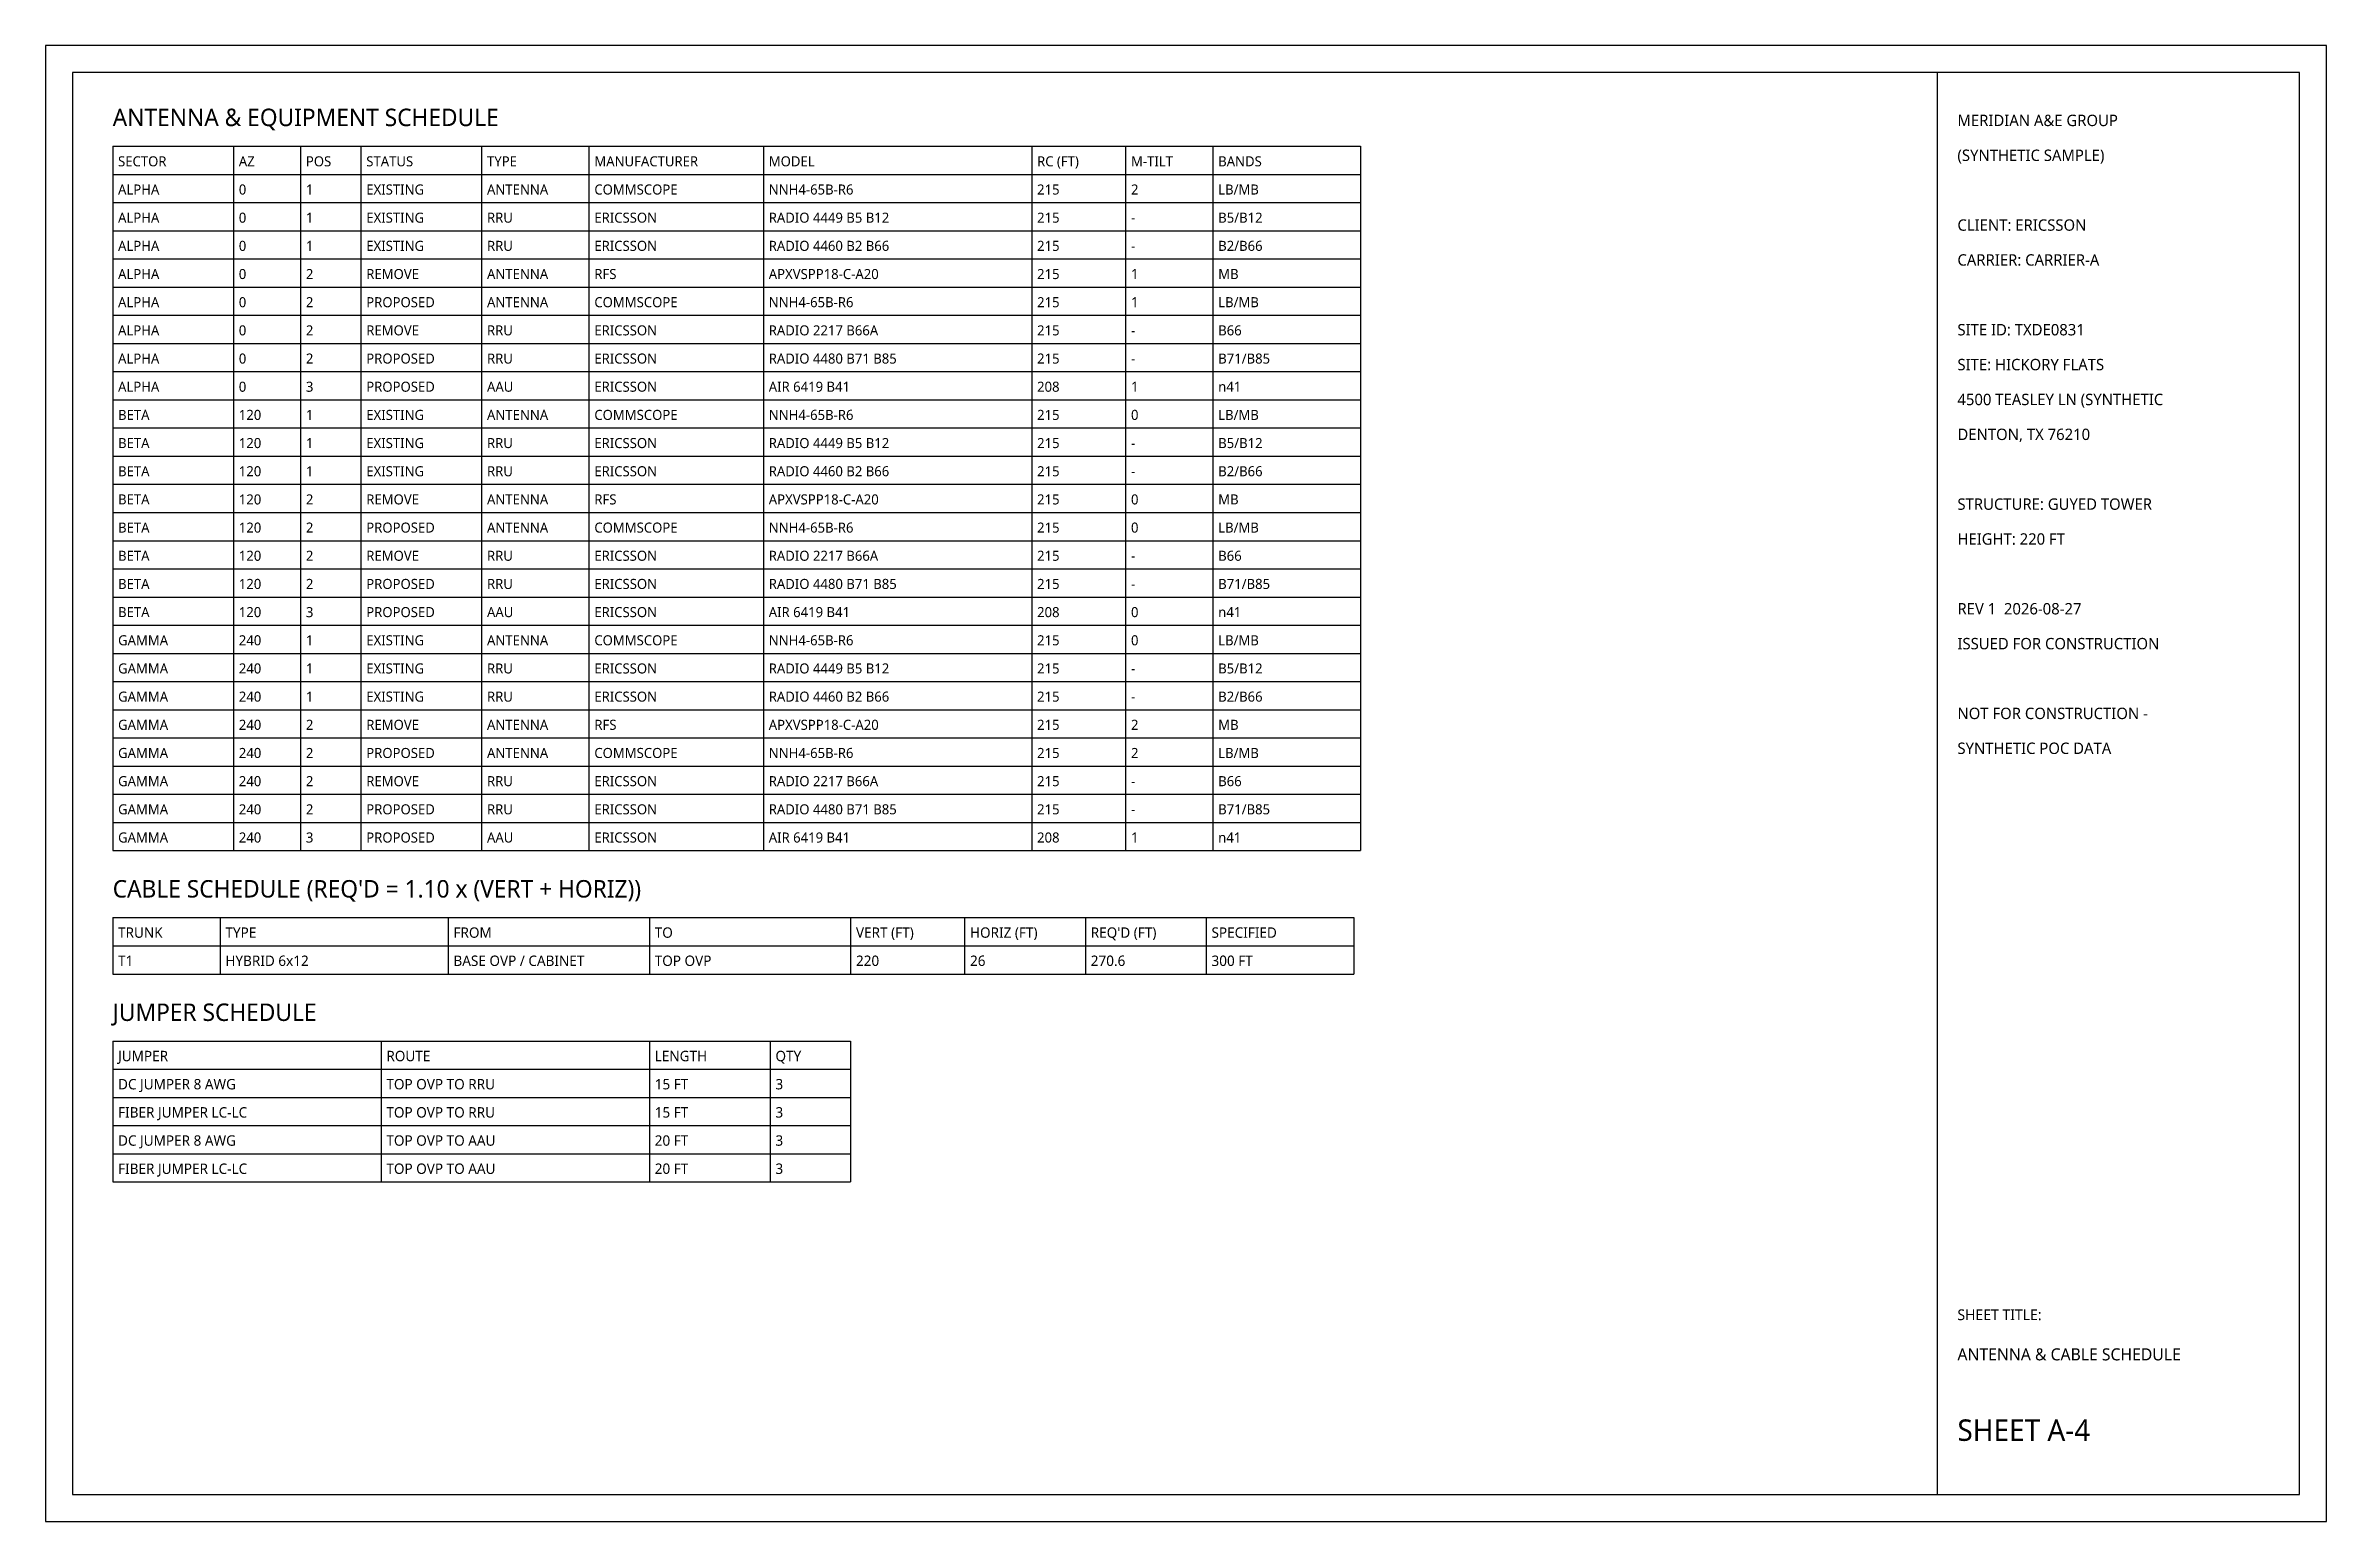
# Model space of a CAD drawing. Extents: x 0 to 1940, y 0 to 220.
# Drawn here: x 1200 to 1540, y 0 to 220 of the extents above; entities that cross this region are included whole.
import ezdxf

# ---------------------------------------------------------------- set-up
doc = ezdxf.new("R2010")
doc.units = 0
for name, color, linetype in [('A-BORDER', 7, 'Continuous'), ('A-TABLE', 7, 'Continuous'), ('A-TEXT', 7, 'Continuous'), ('A-TITLE', 7, 'Continuous')]:
    doc.layers.add(name, color=color, linetype=linetype)
doc.styles.add('OpenSans', font='OpenSans-Regular.ttf')

msp = doc.modelspace()

# ---------------------------------------------------------------- texts
at = {"layer": 'A-TABLE', "style": 'OpenSans'}
for s, height, p in [('SECTOR', 1.5, (1210.8, 202)), ('AZ', 1.5, (1228.8, 202)), ('POS', 1.5, (1238.8, 202)), ('STATUS', 1.5, (1247.8, 202)), ('TYPE', 1.5, (1265.8, 202)), ('MANUFACTURER', 1.5, (1281.8, 202)), ('MODEL', 1.5, (1307.8, 202)), ('RC (FT)', 1.5, (1347.8, 202)), ('M-TILT', 1.5, (1361.8, 202)), ('BANDS', 1.5, (1374.8, 202)), ('ALPHA', 1.5, (1210.8, 197.8)), ('0', 1.5, (1228.8, 197.8)), ('1', 1.5, (1238.8, 197.8)), ('EXISTING', 1.5, (1247.8, 197.8)), ('ANTENNA', 1.5, (1265.8, 197.8)), ('COMMSCOPE', 1.5, (1281.8, 197.8)), ('NNH4-65B-R6', 1.5, (1307.8, 197.8)), ('215', 1.5, (1347.8, 197.8)), ('2', 1.5, (1361.8, 197.8)), ('LB/MB', 1.5, (1374.8, 197.8)), ('ALPHA', 1.5, (1210.8, 193.6)), ('0', 1.5, (1228.8, 193.6)), ('1', 1.5, (1238.8, 193.6)), ('EXISTING', 1.5, (1247.8, 193.6)), ('RRU', 1.5, (1265.8, 193.6)), ('ERICSSON', 1.5, (1281.8, 193.6)), ('RADIO 4449 B5 B12', 1.5, (1307.8, 193.6)), ('215', 1.5, (1347.8, 193.6)), ('-', 1.5, (1361.8, 193.6)), ('B5/B12', 1.5, (1374.8, 193.6)), ('ALPHA', 1.5, (1210.8, 189.4)), ('0', 1.5, (1228.8, 189.4)), ('1', 1.5, (1238.8, 189.4)), ('EXISTING', 1.5, (1247.8, 189.4)), ('RRU', 1.5, (1265.8, 189.4)), ('ERICSSON', 1.5, (1281.8, 189.4)), ('RADIO 4460 B2 B66', 1.5, (1307.8, 189.4)), ('215', 1.5, (1347.8, 189.4)), ('B2/B66', 1.5, (1374.8, 189.4)), ('-', 1.5, (1361.8, 189.4)), ('ALPHA', 1.5, (1210.8, 185.2)), ('0', 1.5, (1228.8, 185.2)), ('2', 1.5, (1238.8, 185.2)), ('REMOVE', 1.5, (1247.8, 185.2)), ('ANTENNA', 1.5, (1265.8, 185.2)), ('RFS', 1.5, (1281.8, 185.2)), ('APXVSPP18-C-A20', 1.5, (1307.8, 185.2)), ('215', 1.5, (1347.8, 185.2)), ('1', 1.5, (1361.8, 185.2)), ('MB', 1.5, (1374.8, 185.2)), ('ALPHA', 1.5, (1210.8, 181)), ('0', 1.5, (1228.8, 181)), ('2', 1.5, (1238.8, 181)), ('PROPOSED', 1.5, (1247.8, 181)), ('ANTENNA', 1.5, (1265.8, 181)), ('COMMSCOPE', 1.5, (1281.8, 181)), ('NNH4-65B-R6', 1.5, (1307.8, 181)), ('215', 1.5, (1347.8, 181)), ('1', 1.5, (1361.8, 181)), ('LB/MB', 1.5, (1374.8, 181)), ('ALPHA', 1.5, (1210.8, 176.8)), ('0', 1.5, (1228.8, 176.8)), ('2', 1.5, (1238.8, 176.8)), ('REMOVE', 1.5, (1247.8, 176.8)), ('RRU', 1.5, (1265.8, 176.8)), ('ERICSSON', 1.5, (1281.8, 176.8)), ('RADIO 2217 B66A', 1.5, (1307.8, 176.8)), ('215', 1.5, (1347.8, 176.8)), ('-', 1.5, (1361.8, 176.8)), ('B66', 1.5, (1374.8, 176.8)), ('ALPHA', 1.5, (1210.8, 172.6)), ('0', 1.5, (1228.8, 172.6)), ('2', 1.5, (1238.8, 172.6)), ('PROPOSED', 1.5, (1247.8, 172.6)), ('RRU', 1.5, (1265.8, 172.6)), ('ERICSSON', 1.5, (1281.8, 172.6)), ('RADIO 4480 B71 B85', 1.5, (1307.8, 172.6)), ('215', 1.5, (1347.8, 172.6)), ('B71/B85', 1.5, (1374.8, 172.6)), ('-', 1.5, (1361.8, 172.6)), ('ALPHA', 1.5, (1210.8, 168.4)), ('0', 1.5, (1228.8, 168.4)), ('3', 1.5, (1238.8, 168.4)), ('PROPOSED', 1.5, (1247.8, 168.4)), ('AAU', 1.5, (1265.8, 168.4)), ('ERICSSON', 1.5, (1281.8, 168.4)), ('AIR 6419 B41', 1.5, (1307.8, 168.4)), ('208', 1.5, (1347.8, 168.4)), ('1', 1.5, (1361.8, 168.4)), ('n41', 1.5, (1374.8, 168.4)), ('BETA', 1.5, (1210.8, 164.2)), ('120', 1.5, (1228.8, 164.2)), ('1', 1.5, (1238.8, 164.2)), ('EXISTING', 1.5, (1247.8, 164.2)), ('ANTENNA', 1.5, (1265.8, 164.2)), ('COMMSCOPE', 1.5, (1281.8, 164.2)), ('NNH4-65B-R6', 1.5, (1307.8, 164.2)), ('215', 1.5, (1347.8, 164.2)), ('0', 1.5, (1361.8, 164.2)), ('LB/MB', 1.5, (1374.8, 164.2)), ('BETA', 1.5, (1210.8, 160)), ('120', 1.5, (1228.8, 160)), ('1', 1.5, (1238.8, 160)), ('EXISTING', 1.5, (1247.8, 160)), ('RRU', 1.5, (1265.8, 160)), ('ERICSSON', 1.5, (1281.8, 160)), ('RADIO 4449 B5 B12', 1.5, (1307.8, 160)), ('215', 1.5, (1347.8, 160)), ('-', 1.5, (1361.8, 160)), ('B5/B12', 1.5, (1374.8, 160)), ('BETA', 1.5, (1210.8, 155.8)), ('120', 1.5, (1228.8, 155.8)), ('1', 1.5, (1238.8, 155.8)), ('EXISTING', 1.5, (1247.8, 155.8)), ('RRU', 1.5, (1265.8, 155.8)), ('ERICSSON', 1.5, (1281.8, 155.8)), ('RADIO 4460 B2 B66', 1.5, (1307.8, 155.8)), ('215', 1.5, (1347.8, 155.8)), ('-', 1.5, (1361.8, 155.8)), ('B2/B66', 1.5, (1374.8, 155.8)), ('BETA', 1.5, (1210.8, 151.6)), ('120', 1.5, (1228.8, 151.6)), ('2', 1.5, (1238.8, 151.6)), ('REMOVE', 1.5, (1247.8, 151.6)), ('ANTENNA', 1.5, (1265.8, 151.6)), ('RFS', 1.5, (1281.8, 151.6)), ('APXVSPP18-C-A20', 1.5, (1307.8, 151.6)), ('215', 1.5, (1347.8, 151.6)), ('0', 1.5, (1361.8, 151.6)), ('MB', 1.5, (1374.8, 151.6)), ('BETA', 1.5, (1210.8, 147.4)), ('120', 1.5, (1228.8, 147.4)), ('2', 1.5, (1238.8, 147.4)), ('PROPOSED', 1.5, (1247.8, 147.4)), ('ANTENNA', 1.5, (1265.8, 147.4)), ('COMMSCOPE', 1.5, (1281.8, 147.4)), ('NNH4-65B-R6', 1.5, (1307.8, 147.4)), ('215', 1.5, (1347.8, 147.4)), ('0', 1.5, (1361.8, 147.4)), ('LB/MB', 1.5, (1374.8, 147.4)), ('BETA', 1.5, (1210.8, 143.2)), ('120', 1.5, (1228.8, 143.2)), ('2', 1.5, (1238.8, 143.2)), ('REMOVE', 1.5, (1247.8, 143.2)), ('RRU', 1.5, (1265.8, 143.2)), ('ERICSSON', 1.5, (1281.8, 143.2)), ('RADIO 2217 B66A', 1.5, (1307.8, 143.2)), ('215', 1.5, (1347.8, 143.2)), ('-', 1.5, (1361.8, 143.2)), ('B66', 1.5, (1374.8, 143.2)), ('BETA', 1.5, (1210.8, 139)), ('120', 1.5, (1228.8, 139)), ('2', 1.5, (1238.8, 139)), ('PROPOSED', 1.5, (1247.8, 139)), ('RRU', 1.5, (1265.8, 139)), ('ERICSSON', 1.5, (1281.8, 139)), ('RADIO 4480 B71 B85', 1.5, (1307.8, 139)), ('215', 1.5, (1347.8, 139)), ('-', 1.5, (1361.8, 139)), ('B71/B85', 1.5, (1374.8, 139)), ('BETA', 1.5, (1210.8, 134.8)), ('120', 1.5, (1228.8, 134.8)), ('3', 1.5, (1238.8, 134.8)), ('PROPOSED', 1.5, (1247.8, 134.8)), ('AAU', 1.5, (1265.8, 134.8)), ('ERICSSON', 1.5, (1281.8, 134.8)), ('AIR 6419 B41', 1.5, (1307.8, 134.8)), ('208', 1.5, (1347.8, 134.8)), ('0', 1.5, (1361.8, 134.8)), ('n41', 1.5, (1374.8, 134.8)), ('GAMMA', 1.5, (1210.8, 130.6)), ('240', 1.5, (1228.8, 130.6)), ('1', 1.5, (1238.8, 130.6)), ('EXISTING', 1.5, (1247.8, 130.6)), ('ANTENNA', 1.5, (1265.8, 130.6)), ('COMMSCOPE', 1.5, (1281.8, 130.6)), ('NNH4-65B-R6', 1.5, (1307.8, 130.6)), ('215', 1.5, (1347.8, 130.6)), ('0', 1.5, (1361.8, 130.6)), ('LB/MB', 1.5, (1374.8, 130.6)), ('GAMMA', 1.5, (1210.8, 126.4)), ('240', 1.5, (1228.8, 126.4)), ('1', 1.5, (1238.8, 126.4)), ('EXISTING', 1.5, (1247.8, 126.4)), ('RRU', 1.5, (1265.8, 126.4)), ('ERICSSON', 1.5, (1281.8, 126.4)), ('RADIO 4449 B5 B12', 1.5, (1307.8, 126.4)), ('215', 1.5, (1347.8, 126.4)), ('-', 1.5, (1361.8, 126.4)), ('B5/B12', 1.5, (1374.8, 126.4)), ('GAMMA', 1.5, (1210.8, 122.2)), ('240', 1.5, (1228.8, 122.2)), ('1', 1.5, (1238.8, 122.2)), ('EXISTING', 1.5, (1247.8, 122.2)), ('RRU', 1.5, (1265.8, 122.2)), ('ERICSSON', 1.5, (1281.8, 122.2)), ('RADIO 4460 B2 B66', 1.5, (1307.8, 122.2)), ('215', 1.5, (1347.8, 122.2)), ('-', 1.5, (1361.8, 122.2)), ('B2/B66', 1.5, (1374.8, 122.2)), ('GAMMA', 1.5, (1210.8, 118)), ('240', 1.5, (1228.8, 118)), ('2', 1.5, (1238.8, 118)), ('REMOVE', 1.5, (1247.8, 118)), ('ANTENNA', 1.5, (1265.8, 118)), ('RFS', 1.5, (1281.8, 118)), ('APXVSPP18-C-A20', 1.5, (1307.8, 118)), ('215', 1.5, (1347.8, 118)), ('2', 1.5, (1361.8, 118)), ('MB', 1.5, (1374.8, 118)), ('GAMMA', 1.5, (1210.8, 113.8)), ('240', 1.5, (1228.8, 113.8)), ('2', 1.5, (1238.8, 113.8)), ('PROPOSED', 1.5, (1247.8, 113.8)), ('ANTENNA', 1.5, (1265.8, 113.8)), ('COMMSCOPE', 1.5, (1281.8, 113.8)), ('NNH4-65B-R6', 1.5, (1307.8, 113.8)), ('215', 1.5, (1347.8, 113.8)), ('2', 1.5, (1361.8, 113.8)), ('LB/MB', 1.5, (1374.8, 113.8)), ('GAMMA', 1.5, (1210.8, 109.6)), ('240', 1.5, (1228.8, 109.6)), ('2', 1.5, (1238.8, 109.6)), ('REMOVE', 1.5, (1247.8, 109.6)), ('RRU', 1.5, (1265.8, 109.6)), ('ERICSSON', 1.5, (1281.8, 109.6)), ('RADIO 2217 B66A', 1.5, (1307.8, 109.6)), ('215', 1.5, (1347.8, 109.6)), ('-', 1.5, (1361.8, 109.6)), ('B66', 1.5, (1374.8, 109.6)), ('GAMMA', 1.5, (1210.8, 105.4)), ('240', 1.5, (1228.8, 105.4)), ('2', 1.5, (1238.8, 105.4)), ('PROPOSED', 1.5, (1247.8, 105.4)), ('RRU', 1.5, (1265.8, 105.4)), ('ERICSSON', 1.5, (1281.8, 105.4)), ('RADIO 4480 B71 B85', 1.5, (1307.8, 105.4)), ('215', 1.5, (1347.8, 105.4)), ('-', 1.5, (1361.8, 105.4)), ('B71/B85', 1.5, (1374.8, 105.4)), ('GAMMA', 1.5, (1210.8, 101.2)), ('240', 1.5, (1228.8, 101.2)), ('3', 1.5, (1238.8, 101.2)), ('PROPOSED', 1.5, (1247.8, 101.2)), ('AAU', 1.5, (1265.8, 101.2)), ('ERICSSON', 1.5, (1281.8, 101.2)), ('AIR 6419 B41', 1.5, (1307.8, 101.2)), ('208', 1.5, (1347.8, 101.2)), ('1', 1.5, (1361.8, 101.2)), ('n41', 1.5, (1374.8, 101.2)), ('TRUNK', 1.55, (1210.8, 87)), ('TYPE', 1.55, (1226.8, 87)), ('FROM', 1.55, (1260.8, 87)), ('TO', 1.55, (1290.8, 87)), ('VERT (FT)', 1.55, (1320.8, 87)), ('HORIZ (FT)', 1.55, (1337.8, 87)), ("REQ'D (FT)", 1.55, (1355.8, 87)), ('SPECIFIED', 1.55, (1373.8, 87)), ('T1', 1.55, (1210.8, 82.8)), ('HYBRID 6x12', 1.55, (1226.8, 82.8)), ('BASE OVP / CABINET', 1.55, (1260.8, 82.8)), ('TOP OVP', 1.55, (1290.8, 82.8)), ('220', 1.55, (1320.8, 82.8)), ('26', 1.55, (1337.8, 82.8)), ('270.6', 1.55, (1355.8, 82.8)), ('300 FT', 1.55, (1373.8, 82.8)), ('JUMPER', 1.55, (1210.8, 68.6)), ('ROUTE', 1.55, (1250.8, 68.6)), ('LENGTH', 1.55, (1290.8, 68.6)), ('QTY', 1.55, (1308.8, 68.6)), ('DC JUMPER 8 AWG', 1.55, (1210.8, 64.4)), ('TOP OVP TO RRU', 1.55, (1250.8, 64.4)), ('15 FT', 1.55, (1290.8, 64.4)), ('3', 1.55, (1308.8, 64.4)), ('FIBER JUMPER LC-LC', 1.55, (1210.8, 60.2)), ('TOP OVP TO RRU', 1.55, (1250.8, 60.2)), ('15 FT', 1.55, (1290.8, 60.2)), ('3', 1.55, (1308.8, 60.2)), ('DC JUMPER 8 AWG', 1.55, (1210.8, 56)), ('TOP OVP TO AAU', 1.55, (1250.8, 56)), ('20 FT', 1.55, (1290.8, 56)), ('3', 1.55, (1308.8, 56)), ('FIBER JUMPER LC-LC', 1.55, (1210.8, 51.8)), ('TOP OVP TO AAU', 1.55, (1250.8, 51.8)), ('20 FT', 1.55, (1290.8, 51.8)), ('3', 1.55, (1308.8, 51.8))]:
    msp.add_text(s, height=height, dxfattribs=at).set_placement(p)
at = {"layer": 'A-TEXT', "style": 'OpenSans'}
for s, p in [('ANTENNA & EQUIPMENT SCHEDULE', (1210, 208)), ("CABLE SCHEDULE (REQ'D = 1.10 x (VERT + HORIZ))", (1210, 93)), ('JUMPER SCHEDULE', (1210, 74.6))]:
    msp.add_text(s, height=2.6, dxfattribs=at).set_placement(p)
at = {"layer": 'A-TITLE', "style": 'OpenSans'}
for s, height, p in [('MERIDIAN A&E GROUP', 1.7, (1485, 208)), ('(SYNTHETIC SAMPLE)', 1.7, (1485, 202.8)), ('CLIENT: ERICSSON', 1.7, (1485, 192.4)), ('CARRIER: CARRIER-A', 1.7, (1485, 187.2)), ('SITE ID: TXDE0831', 1.7, (1485, 176.8)), ('SITE: HICKORY FLATS', 1.7, (1485, 171.6)), ('4500 TEASLEY LN (SYNTHETIC', 1.7, (1485, 166.4)), ('DENTON, TX 76210', 1.7, (1485, 161.2)), ('STRUCTURE: GUYED TOWER', 1.7, (1485, 150.8)), ('HEIGHT: 220 FT', 1.7, (1485, 145.6)), ('REV 1  2026-08-27', 1.7, (1485, 135.2)), ('ISSUED FOR CONSTRUCTION', 1.7, (1485, 130)), ('NOT FOR CONSTRUCTION -', 1.7, (1485, 119.6)), ('SYNTHETIC POC DATA', 1.7, (1485, 114.4)), ('SHEET TITLE:', 1.6, (1485, 30)), ('ANTENNA & CABLE SCHEDULE', 1.8, (1485, 24)), ('SHEET A-4', 3.2, (1485, 12))]:
    msp.add_text(s, height=height, dxfattribs=at).set_placement(p)

# ---------------------------------------------------------------- linework, layer by layer
at = {"layer": 'A-BORDER'}
for points in [[(1200, 0), (1540, 0), (1540, 220), (1200, 220)], [(1204, 4), (1536, 4), (1536, 216), (1204, 216)]]:
    msp.add_lwpolyline(points, close=True, dxfattribs=at)
at = {"layer": 'A-TABLE'}
for p, q in [((1210, 205), (1396, 205)), ((1210, 205), (1210, 100)), ((1228, 205), (1228, 100)), ((1238, 205), (1238, 100)), ((1247, 205), (1247, 100)), ((1265, 205), (1265, 100)), ((1281, 205), (1281, 100)), ((1307, 205), (1307, 100)), ((1347, 205), (1347, 100)), ((1361, 205), (1361, 100)), ((1374, 205), (1374, 100)), ((1396, 205), (1396, 100)), ((1210, 200.8), (1396, 200.8)), ((1210, 196.6), (1396, 196.6)), ((1210, 192.4), (1396, 192.4)), ((1210, 188.2), (1396, 188.2)), ((1210, 184), (1396, 184)), ((1210, 179.8), (1396, 179.8)), ((1210, 175.6), (1396, 175.6)), ((1210, 171.4), (1396, 171.4)), ((1210, 167.2), (1396, 167.2)), ((1210, 163), (1396, 163)), ((1210, 158.8), (1396, 158.8)), ((1210, 154.6), (1396, 154.6)), ((1210, 150.4), (1396, 150.4)), ((1210, 146.2), (1396, 146.2)), ((1210, 142), (1396, 142)), ((1210, 137.8), (1396, 137.8)), ((1210, 133.6), (1396, 133.6)), ((1210, 129.4), (1396, 129.4)), ((1210, 125.2), (1396, 125.2)), ((1210, 121), (1396, 121)), ((1210, 116.8), (1396, 116.8)), ((1210, 112.6), (1396, 112.6)), ((1210, 108.4), (1396, 108.4)), ((1210, 104.2), (1396, 104.2)), ((1210, 100), (1396, 100)), ((1210, 90), (1395, 90)), ((1210, 90), (1210, 81.6)), ((1226, 90), (1226, 81.6)), ((1260, 90), (1260, 81.6)), ((1290, 90), (1290, 81.6)), ((1320, 90), (1320, 81.6)), ((1337, 90), (1337, 81.6)), ((1355, 90), (1355, 81.6)), ((1373, 90), (1373, 81.6)), ((1395, 90), (1395, 81.6)), ((1210, 85.8), (1395, 85.8)), ((1210, 81.6), (1395, 81.6)), ((1210, 71.6), (1320, 71.6)), ((1210, 71.6), (1210, 50.6)), ((1250, 71.6), (1250, 50.6)), ((1290, 71.6), (1290, 50.6)), ((1308, 71.6), (1308, 50.6)), ((1320, 71.6), (1320, 50.6)), ((1210, 67.4), (1320, 67.4)), ((1210, 63.2), (1320, 63.2)), ((1210, 59), (1320, 59)), ((1210, 54.8), (1320, 54.8)), ((1210, 50.6), (1320, 50.6))]:
    msp.add_line(p, q, dxfattribs=at)
at = {"layer": 'A-TITLE'}
msp.add_lwpolyline([(1482, 4), (1536, 4), (1536, 216), (1482, 216)], close=True, dxfattribs=at)

msp.set_redraw_order([(e.dxf.handle, doc.entitydb.next_handle()) for e in msp.query("TEXT MTEXT ATTDEF DIMENSION ARC_DIMENSION")])  # texts and dimensions are drawn at this point

doc.saveas('drawing.dxf')
